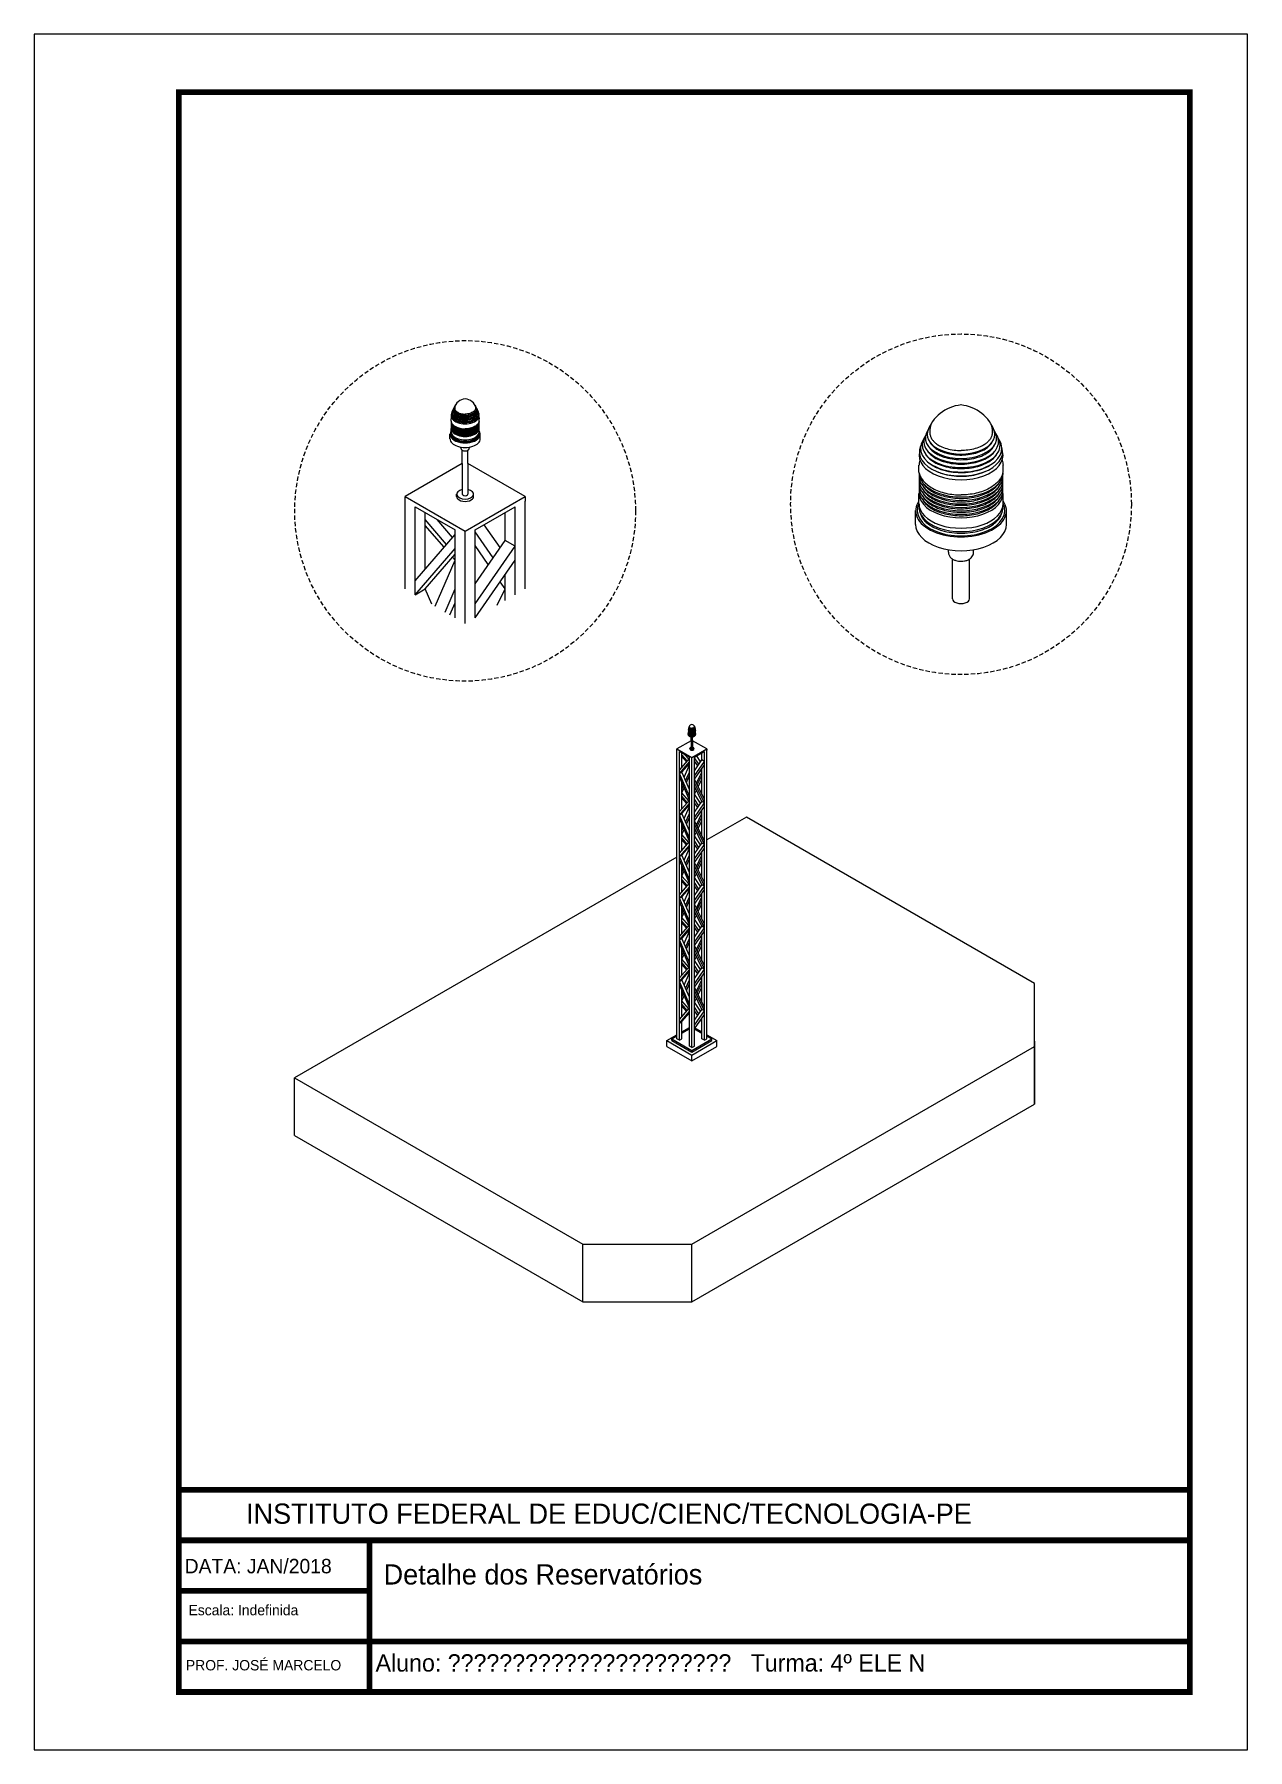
# Paper-space layout 'Layout1' of a CAD drawing. Header units: metres, sheet in millimetres. Extents: x 340 to 550, y -18 to 279.
# The model-space entities are those that its viewports show. They can reach past a viewport. Long polylines and large blocks are cut down to what shows.
import ezdxf

# ---------------------------------------------------------------- set-up
doc = ezdxf.new("R2010")
doc.units = ezdxf.units.M
doc.linetypes.add('HIDDENX2', pattern=[0.75, 0.5, -0.25])
doc.layers.add('ARQ-FOLHA', color=7, linetype='Continuous')

psp = doc.layouts.get("Layout1")

# ---------------------------------------------------------------- texts
at = {"ltscale": 0.1, "attachment_point": 1}
for s, width, heights, insert, char_height in [('INSTITUTO FEDERAL DE EDUC/CIENC/TECNOLOGIA-PE', 175, [0], (364.64, 27.24), 0.05), ('INSTITUTO FEDERAL DE EDUC/CIENC/TECNOLOGIA-PE', 191.3117, [7.11], (376.29, 24.86), 3.5), ('DATA: JAN/2018', 32.4056, [3.86], (365.66, 15.28), 2.5), ('Detalhe dos Reservatórios', 192.4749, [14.37], (400.1, 14.34), 3.5), ('Escala: Indefinida', 47.0548, [3.32], (366.33, 7.31), 1.8), ('PROF. JOSÉ MARCELO', 47.0548, [3.32], (365.88, -2.23), 1.8), ('Aluno: ??????????????????????   Turma: 4º ELE N', 165.2176, [6.82], (398.71, -1.23), 3)]:
    psp.add_mtext_dynamic_manual_height_columns(s, width=width, gutter_width=0.25, heights=heights, dxfattribs=dict(at, insert=insert, char_height=char_height))

msp = doc.modelspace()

# ---------------------------------------------------------------- linework, layer by layer
at = {"linetype": 'Continuous'}
for p, q in [((286.162, 329.06), (286.162, 329.101)), ((286.647, 329.06), (286.647, 329.103)), ((286.142, 328.758), (286.142, 328.838)), ((286.162, 328.877), (286.162, 328.937)), ((286.647, 328.877), (286.647, 328.937)), ((286.667, 328.758), (286.667, 328.838)), ((286.332, 328.598), (286.332, 328.613)), ((286.356, 328.33), (286.356, 328.559)), ((286.454, 328.33), (286.454, 328.559)), ((286.478, 328.598), (286.478, 328.613)), ((286.356, 328.33), (285.365, 327.758)), ((286.356, 328.33), (286.356, 327.798)), ((287.444, 327.758), (286.454, 328.33)), ((286.454, 328.33), (286.454, 327.798)), ((294.259, 328.178), (294.259, 328.301)), ((295.714, 328.178), (295.714, 328.306)), ((285.365, 327.678), (285.365, 327.758)), ((285.365, 327.758), (286.405, 327.158)), ((285.365, 326.158), (285.365, 327.678)), ((286.258, 327.758), (286.258, 327.798)), ((286.405, 327.158), (287.444, 327.758)), ((286.552, 327.758), (286.552, 327.798)), ((287.444, 327.758), (287.444, 327.678)), ((287.444, 326.158), (287.444, 327.678)), ((294.259, 327.629), (294.259, 327.809)), ((295.714, 327.629), (295.714, 327.809)), ((285.539, 326.058), (285.539, 327.578)), ((285.539, 327.578), (286.231, 327.178)), ((285.712, 326.498), (285.712, 327.478)), ((285.712, 326.498), (285.712, 327.478)), ((286.084, 326.928), (285.712, 327.358)), ((286.188, 327.048), (285.92, 327.358)), ((286.578, 327.178), (287.271, 327.578)), ((287.097, 326.998), (287.097, 327.478)), ((287.271, 326.058), (287.271, 327.578)), ((294.2, 327.273), (294.2, 327.513)), ((295.773, 327.273), (295.773, 327.513)), ((285.539, 326.298), (286.231, 327.098)), ((286.041, 326.878), (285.712, 327.258)), ((286.231, 325.658), (286.231, 327.178)), ((286.405, 325.558), (286.405, 327.158)), ((286.578, 325.658), (286.578, 327.178)), ((286.89, 326.698), (286.578, 327.148)), ((286.578, 326.248), (287.097, 326.998)), ((287.011, 326.873), (286.736, 327.27)), ((287.271, 326.898), (287.097, 326.998)), ((285.539, 326.058), (286.231, 326.858)), ((285.712, 326.158), (286.231, 326.758)), ((286.231, 326.658), (286.188, 326.708)), ((286.806, 326.578), (286.578, 326.908)), ((286.578, 325.898), (287.271, 326.898)), ((294.768, 326.793), (294.768, 326.837)), ((295.206, 326.793), (295.206, 326.837)), ((285.885, 325.858), (286.231, 326.658)), ((286.578, 325.658), (287.271, 326.658)), ((287.097, 326.398), (287.094, 326.403)), ((287.097, 325.958), (287.097, 326.408)), ((294.84, 325.988), (294.84, 326.675)), ((295.134, 325.988), (295.134, 326.675)), ((285.539, 326.058), (285.712, 326.158)), ((285.827, 325.892), (285.712, 326.158)), ((286.058, 325.758), (286.231, 326.158)), ((286.959, 325.878), (287.097, 326.158)), ((287.097, 326.158), (287.011, 326.283)), ((286.141, 325.71), (286.231, 325.918)), ((290.317, 323.53), (290.07, 323.387)), ((290.264, 323.637), (290.264, 323.657)), ((290.269, 323.713), (290.269, 323.723)), ((290.269, 323.667), (290.269, 323.682)), ((290.311, 323.597), (290.311, 323.601)), ((290.317, 323.53), (290.317, 323.587)), ((290.317, 323.53), (290.317, 323.397)), ((290.342, 323.53), (290.342, 323.587)), ((290.589, 323.387), (290.342, 323.53)), ((290.342, 323.53), (290.342, 323.397)), ((290.348, 323.597), (290.348, 323.601)), ((290.39, 323.713), (290.39, 323.723)), ((290.39, 323.667), (290.39, 323.682)), ((290.395, 323.637), (290.395, 323.657)), ((290.07, 323.367), (290.07, 323.387)), ((290.07, 323.387), (290.329, 323.237)), ((290.07, 322.987), (290.07, 323.367)), ((290.113, 323.342), (290.286, 323.242)), ((290.113, 322.962), (290.113, 323.342)), ((290.113, 323.022), (290.286, 323.222)), ((290.113, 322.962), (290.286, 323.162)), ((290.156, 323.072), (290.156, 323.317)), ((290.156, 323.072), (290.156, 323.317)), ((290.249, 323.18), (290.156, 323.287)), ((290.238, 323.167), (290.156, 323.262)), ((290.156, 322.987), (290.286, 323.137)), ((290.275, 323.21), (290.208, 323.287)), ((290.286, 318.492), (290.286, 323.242)), ((290.286, 322.862), (290.286, 323.242)), ((290.293, 323.387), (290.293, 323.397)), ((290.329, 323.237), (290.589, 323.387)), ((290.329, 322.837), (290.329, 323.237)), ((290.329, 318.217), (290.329, 323.217)), ((290.366, 323.387), (290.366, 323.397)), ((290.373, 323.242), (290.546, 323.342)), ((290.373, 318.492), (290.373, 323.242)), ((290.373, 322.862), (290.373, 323.242)), ((290.451, 323.122), (290.373, 323.235)), ((290.373, 323.01), (290.503, 323.197)), ((290.43, 323.092), (290.373, 323.175)), ((290.373, 322.922), (290.546, 323.172)), ((290.481, 323.166), (290.412, 323.265)), ((290.503, 323.197), (290.503, 323.317)), ((290.546, 323.172), (290.503, 323.197)), ((290.546, 322.962), (290.546, 323.342)), ((290.589, 323.387), (290.589, 323.367)), ((290.589, 322.987), (290.589, 323.367)), ((290.07, 318.367), (290.07, 322.987)), ((290.113, 322.962), (290.156, 322.987)), ((290.113, 318.342), (290.113, 322.962)), ((290.286, 322.562), (290.113, 322.962)), ((290.286, 322.502), (290.113, 322.902)), ((290.185, 322.921), (290.156, 322.987)), ((290.286, 322.687), (290.185, 322.921)), ((290.194, 322.9), (290.199, 322.912)), ((290.199, 322.912), (290.286, 323.112)), ((290.221, 322.837), (290.243, 322.887)), ((290.234, 322.807), (290.264, 322.875)), ((290.243, 322.887), (290.286, 322.987)), ((290.264, 322.875), (290.286, 322.927)), ((290.286, 323.112), (290.275, 323.125)), ((290.286, 318.242), (290.286, 322.862)), ((290.373, 322.862), (290.546, 323.112)), ((290.373, 318.242), (290.373, 322.862)), ((290.546, 322.512), (290.373, 322.862)), ((290.407, 322.793), (290.468, 322.917)), ((290.422, 322.763), (290.503, 322.927)), ((290.437, 322.732), (290.503, 322.865)), ((290.468, 322.917), (290.503, 322.987)), ((290.503, 322.987), (290.481, 323.018)), ((290.503, 323.047), (290.502, 323.048)), ((290.503, 322.937), (290.503, 323.05)), ((290.503, 322.6), (290.503, 322.937)), ((290.546, 318.342), (290.546, 322.962)), ((290.589, 318.367), (290.589, 322.987)), ((290.156, 322.352), (290.156, 322.802)), ((290.156, 322.352), (290.156, 322.802)), ((290.156, 322.687), (290.181, 322.745)), ((290.156, 322.627), (290.194, 322.715)), ((290.275, 322.49), (290.156, 322.627)), ((290.249, 322.46), (290.156, 322.567)), ((290.238, 322.447), (290.156, 322.542)), ((290.329, 318.467), (290.329, 322.837)), ((290.546, 322.452), (290.373, 322.802)), ((290.503, 322.477), (290.373, 322.74)), ((290.373, 322.725), (290.376, 322.732)), ((290.373, 322.665), (290.391, 322.702)), ((290.373, 322.602), (290.407, 322.671)), ((290.481, 322.446), (290.373, 322.602)), ((290.113, 322.302), (290.286, 322.502)), ((290.113, 322.242), (290.286, 322.442)), ((290.113, 322.242), (290.156, 322.267)), ((290.156, 322.267), (290.286, 322.417)), ((290.286, 321.967), (290.156, 322.267)), ((290.194, 322.18), (290.286, 322.392)), ((290.221, 322.117), (290.286, 322.267)), ((290.286, 322.392), (290.275, 322.405)), ((290.451, 322.402), (290.373, 322.515)), ((290.373, 322.29), (290.503, 322.477)), ((290.43, 322.372), (290.373, 322.455)), ((290.373, 322.202), (290.546, 322.452)), ((290.373, 322.142), (290.546, 322.392)), ((290.407, 322.073), (290.503, 322.267)), ((290.503, 322.267), (290.481, 322.298)), ((290.503, 322.327), (290.502, 322.328)), ((290.546, 322.452), (290.503, 322.477)), ((290.503, 321.88), (290.503, 322.33)), ((290.286, 321.842), (290.113, 322.242)), ((290.286, 321.782), (290.113, 322.182)), ((290.156, 321.632), (290.156, 322.082)), ((290.156, 321.632), (290.156, 322.082)), ((290.156, 321.967), (290.181, 322.025)), ((290.156, 321.907), (290.194, 321.995)), ((290.234, 322.087), (290.286, 322.207)), ((290.546, 321.792), (290.373, 322.142)), ((290.546, 321.732), (290.373, 322.082)), ((290.503, 321.757), (290.373, 322.02)), ((290.373, 322.005), (290.376, 322.012)), ((290.373, 321.945), (290.391, 321.982)), ((290.373, 321.882), (290.407, 321.951)), ((290.422, 322.043), (290.503, 322.207)), ((290.437, 322.012), (290.503, 322.145)), ((291.274, 322.207), (290.589, 321.811)), ((296.26, 319.328), (291.274, 322.207)), ((290.113, 321.582), (290.286, 321.782)), ((290.113, 321.522), (290.286, 321.722)), ((290.275, 321.77), (290.156, 321.907)), ((290.249, 321.74), (290.156, 321.847)), ((290.238, 321.727), (290.156, 321.822)), ((290.156, 321.547), (290.286, 321.697)), ((290.194, 321.46), (290.286, 321.672)), ((290.286, 321.672), (290.275, 321.685)), ((290.481, 321.726), (290.373, 321.882)), ((290.451, 321.682), (290.373, 321.795)), ((290.373, 321.57), (290.503, 321.757)), ((290.43, 321.652), (290.373, 321.735)), ((290.373, 321.482), (290.546, 321.732)), ((290.373, 321.422), (290.546, 321.672)), ((290.546, 321.732), (290.503, 321.757)), ((290.07, 321.511), (283.453, 317.692)), ((290.113, 321.522), (290.156, 321.547)), ((290.113, 321.522), (290.156, 321.547)), ((290.286, 321.122), (290.113, 321.522)), ((290.286, 321.062), (290.113, 321.462)), ((290.286, 321.247), (290.156, 321.547)), ((290.156, 320.912), (290.156, 321.362)), ((290.156, 320.912), (290.156, 321.362)), ((290.221, 321.397), (290.286, 321.547)), ((290.234, 321.367), (290.286, 321.487)), ((290.546, 321.072), (290.373, 321.422)), ((290.546, 321.012), (290.373, 321.362)), ((290.407, 321.353), (290.503, 321.547)), ((290.422, 321.323), (290.503, 321.487)), ((290.437, 321.292), (290.503, 321.425)), ((290.503, 321.547), (290.481, 321.578)), ((290.503, 321.607), (290.502, 321.608)), ((290.503, 321.16), (290.503, 321.61)), ((290.113, 320.862), (290.286, 321.062)), ((290.156, 321.247), (290.181, 321.305)), ((290.156, 321.187), (290.194, 321.275)), ((290.275, 321.05), (290.156, 321.187)), ((290.249, 321.02), (290.156, 321.127)), ((290.238, 321.007), (290.156, 321.102)), ((290.503, 321.037), (290.373, 321.3)), ((290.373, 321.285), (290.376, 321.292)), ((290.373, 321.225), (290.391, 321.262)), ((290.373, 321.162), (290.407, 321.231)), ((290.481, 321.006), (290.373, 321.162)), ((290.451, 320.962), (290.373, 321.075)), ((290.113, 320.802), (290.286, 321.002)), ((290.113, 320.802), (290.156, 320.827)), ((290.286, 320.402), (290.113, 320.802)), ((290.156, 320.827), (290.286, 320.977)), ((290.286, 320.527), (290.156, 320.827)), ((290.194, 320.74), (290.286, 320.952)), ((290.221, 320.677), (290.286, 320.827)), ((290.234, 320.647), (290.286, 320.767)), ((290.286, 320.952), (290.275, 320.965)), ((290.373, 320.85), (290.503, 321.037)), ((290.43, 320.932), (290.373, 321.015)), ((290.373, 320.762), (290.546, 321.012)), ((290.373, 320.702), (290.546, 320.952)), ((290.407, 320.633), (290.503, 320.827)), ((290.422, 320.603), (290.503, 320.767)), ((290.503, 320.827), (290.481, 320.858)), ((290.503, 320.887), (290.502, 320.888)), ((290.546, 321.012), (290.503, 321.037)), ((290.503, 320.44), (290.503, 320.89)), ((290.286, 320.342), (290.113, 320.742)), ((290.156, 320.192), (290.156, 320.642)), ((290.156, 320.192), (290.156, 320.642)), ((290.156, 320.527), (290.181, 320.585)), ((290.156, 320.467), (290.194, 320.555)), ((290.275, 320.33), (290.156, 320.467)), ((290.546, 320.352), (290.373, 320.702)), ((290.546, 320.292), (290.373, 320.642)), ((290.503, 320.317), (290.373, 320.58)), ((290.373, 320.565), (290.376, 320.572)), ((290.373, 320.505), (290.391, 320.542)), ((290.373, 320.442), (290.407, 320.511)), ((290.437, 320.572), (290.503, 320.705)), ((290.113, 320.142), (290.286, 320.342)), ((290.113, 320.082), (290.286, 320.282)), ((290.249, 320.3), (290.156, 320.407)), ((290.238, 320.287), (290.156, 320.382)), ((290.156, 320.107), (290.286, 320.257)), ((290.194, 320.02), (290.286, 320.232)), ((290.286, 320.232), (290.275, 320.245)), ((290.481, 320.286), (290.373, 320.442)), ((290.451, 320.242), (290.373, 320.355)), ((290.373, 320.13), (290.503, 320.317)), ((290.43, 320.212), (290.373, 320.295)), ((290.373, 320.042), (290.546, 320.292)), ((290.373, 319.982), (290.546, 320.232)), ((290.503, 320.167), (290.502, 320.168)), ((290.546, 320.292), (290.503, 320.317)), ((290.503, 319.72), (290.503, 320.17)), ((290.113, 320.082), (290.156, 320.107)), ((290.286, 319.682), (290.113, 320.082)), ((290.286, 319.622), (290.113, 320.022)), ((290.286, 319.807), (290.156, 320.107)), ((290.156, 319.472), (290.156, 319.922)), ((290.156, 319.472), (290.156, 319.922)), ((290.221, 319.957), (290.286, 320.107)), ((290.234, 319.927), (290.286, 320.047)), ((290.546, 319.632), (290.373, 319.982)), ((290.546, 319.572), (290.373, 319.922)), ((290.407, 319.913), (290.503, 320.107)), ((290.422, 319.883), (290.503, 320.047)), ((290.437, 319.852), (290.503, 319.985)), ((290.503, 320.107), (290.481, 320.138)), ((290.113, 319.422), (290.286, 319.622)), ((290.156, 319.807), (290.181, 319.865)), ((290.156, 319.747), (290.194, 319.835)), ((290.275, 319.61), (290.156, 319.747)), ((290.249, 319.58), (290.156, 319.687)), ((290.238, 319.567), (290.156, 319.662)), ((290.503, 319.597), (290.373, 319.86)), ((290.373, 319.845), (290.376, 319.852)), ((290.373, 319.785), (290.391, 319.822)), ((290.373, 319.722), (290.407, 319.791)), ((290.481, 319.566), (290.373, 319.722)), ((290.451, 319.522), (290.373, 319.635)), ((290.373, 319.41), (290.503, 319.597)), ((290.43, 319.492), (290.373, 319.575)), ((290.373, 319.322), (290.546, 319.572)), ((290.546, 319.572), (290.503, 319.597)), ((290.113, 319.362), (290.286, 319.562)), ((290.113, 319.362), (290.156, 319.387)), ((290.286, 318.962), (290.113, 319.362)), ((290.286, 318.902), (290.113, 319.302)), ((290.156, 319.387), (290.286, 319.537)), ((290.286, 319.087), (290.156, 319.387)), ((290.194, 319.3), (290.286, 319.512)), ((290.221, 319.237), (290.286, 319.387)), ((290.234, 319.207), (290.286, 319.327)), ((290.286, 319.512), (290.275, 319.525)), ((290.373, 319.262), (290.546, 319.512)), ((290.407, 319.193), (290.503, 319.387)), ((290.422, 319.163), (290.503, 319.327)), ((290.503, 319.387), (290.481, 319.418)), ((290.503, 319.447), (290.502, 319.448)), ((290.503, 319), (290.503, 319.45)), ((296.26, 318.328), (296.26, 319.328)), ((296.26, 318.237), (296.26, 319.328)), ((290.156, 318.752), (290.156, 319.202)), ((290.156, 319.087), (290.181, 319.145)), ((290.156, 319.027), (290.194, 319.115)), ((290.275, 318.89), (290.156, 319.027)), ((290.546, 318.912), (290.373, 319.262)), ((290.373, 318.602), (290.373, 319.202)), ((290.546, 318.852), (290.373, 319.202)), ((290.503, 318.877), (290.373, 319.14)), ((290.373, 319.125), (290.376, 319.132)), ((290.373, 319.065), (290.391, 319.102)), ((290.373, 319.002), (290.407, 319.071)), ((290.481, 318.846), (290.373, 319.002)), ((290.437, 319.132), (290.503, 319.265)), ((290.113, 318.702), (290.286, 318.902)), ((290.113, 318.642), (290.286, 318.842)), ((290.249, 318.86), (290.156, 318.967)), ((290.238, 318.847), (290.156, 318.942)), ((290.156, 318.667), (290.286, 318.817)), ((290.286, 318.792), (290.275, 318.805)), ((290.451, 318.802), (290.373, 318.915)), ((290.373, 318.69), (290.503, 318.877)), ((290.43, 318.772), (290.373, 318.855)), ((290.373, 318.602), (290.546, 318.852)), ((290.373, 318.542), (290.546, 318.792)), ((290.503, 318.667), (290.481, 318.698)), ((290.503, 318.727), (290.502, 318.728)), ((290.546, 318.852), (290.503, 318.877)), ((290.503, 318.367), (290.503, 318.73)), ((290.546, 318.642), (290.546, 318.942)), ((289.896, 318.337), (290.07, 318.437)), ((289.983, 318.367), (290.07, 318.417)), ((290.113, 318.642), (290.156, 318.667)), ((290.156, 318.367), (290.156, 318.667)), ((290.156, 318.487), (290.286, 318.562)), ((290.156, 318.467), (290.286, 318.542)), ((290.373, 318.542), (290.503, 318.467)), ((290.373, 318.242), (290.373, 318.542)), ((290.383, 318.556), (290.503, 318.487)), ((290.503, 318.367), (290.503, 318.667)), ((290.546, 318.342), (290.546, 318.642)), ((290.589, 318.437), (290.762, 318.337)), ((290.589, 318.417), (290.676, 318.367)), ((289.896, 318.237), (289.896, 318.337)), ((289.896, 318.337), (290.329, 318.087)), ((289.896, 318.237), (290.329, 317.987)), ((289.983, 318.337), (289.983, 318.367)), ((289.983, 318.367), (290.329, 318.167)), ((289.983, 318.337), (290.329, 318.137)), ((290.113, 318.342), (290.07, 318.367)), ((290.113, 318.342), (290.156, 318.367)), ((290.329, 318.217), (290.286, 318.242)), ((290.329, 318.167), (290.676, 318.367)), ((290.329, 318.087), (290.762, 318.337)), ((290.329, 318.137), (290.676, 318.337)), ((290.329, 318.217), (290.373, 318.242)), ((290.329, 314.813), (296.26, 318.237)), ((290.329, 317.987), (290.762, 318.237)), ((290.329, 318.137), (290.329, 318.167)), ((290.329, 317.987), (290.329, 318.087)), ((290.546, 318.342), (290.503, 318.367)), ((290.546, 318.342), (290.589, 318.367)), ((290.676, 318.337), (290.676, 318.367)), ((290.762, 318.237), (290.762, 318.337)), ((296.26, 318.328), (296.26, 317.237)), ((296.26, 317.237), (296.26, 318.237)), ((283.453, 316.692), (283.453, 317.692)), ((283.453, 317.692), (288.439, 314.813)), ((290.329, 313.813), (296.26, 317.237)), ((283.453, 316.692), (288.439, 313.813)), ((288.439, 313.813), (288.439, 314.813)), ((288.439, 314.813), (290.329, 314.813)), ((290.329, 313.813), (290.329, 314.813)), ((288.439, 313.813), (290.329, 313.813))]:
    msp.add_line(p, q, dxfattribs=at)
at = {"linetype": 'HIDDENX2', "ltscale": 15}
for centre in [(294.987, 327.623), (286.405, 327.509)]:
    msp.add_circle(centre, 2.949, dxfattribs=at)
at = {"linetype": 'Continuous'}
for centre, radius, start, end in [((286.427, 329.221), 0.228, 95.6287, 161.3227), ((286.382, 329.221), 0.228, 18.6773, 84.3713), ((295.054, 328.661), 0.685, 95.6287, 161.3227), ((294.919, 328.661), 0.685, 18.6773, 84.3713), ((286.182, 329.06), 0.02, 180, 197.8906), ((286.627, 329.06), 0.02, 342.1089, 0.0042), ((294.319, 328.178), 0.06, 180, 197.8906), ((295.654, 328.178), 0.06, 342.1089, 0.0042), ((290.335, 323.753), 0.0571, 95.6287, 161.3227), ((290.324, 323.753), 0.0571, 18.6773, 84.3713), ((290.274, 323.713), 0.005, 180, 197.8906), ((290.385, 323.713), 0.005, 342.1089, 0.0042)]:
    msp.add_arc(centre, radius, start, end, dxfattribs=at)
for centre, major_axis, start_param, end_param in [((286.405, 329.177), (-0.24, 0), 6.040461, 9.609507), ((286.406, 329.197), (-0.235, 0), 5.924966, 9.782997), ((286.405, 329.157), (-0.242, 0), 6.140927, 9.567036), ((286.406, 329.217), (-0.225, 0), 5.921818, 9.786145), ((286.405, 329.101), (-0.242, 0), 6.081838, 6.283185), ((286.406, 329.237), (-0.216, 0), 5.95774, 9.80481), ((286.405, 329.258), (-0.206, 0), 5.902784, 9.80518), ((286.405, 329.278), (-0.196, 0), 6.143195, 9.564769), ((286.405, 328.838), (-0.262, 0), 5.89404, 9.813923), ((286.405, 328.838), (-0.252, 0), 6.003389, 9.704575), ((286.405, 329.037), (-0.242, 0), 6.2117, 9.496264), ((286.405, 329.017), (-0.242, 0), 6.2117, 9.496264), ((286.405, 328.997), (-0.242, 0), 6.2117, 9.496264), ((286.405, 328.977), (-0.242, 0), 6.2117, 9.496264), ((286.405, 328.957), (-0.242, 0), 6.2117, 9.496264), ((286.405, 328.937), (-0.242, 0), 6.2117, 9.496264), ((286.405, 328.857), (-0.242, 0), 6.2117, 9.496264), ((286.405, 328.877), (-0.242, 0), 6.272642, 9.435321), ((286.405, 329.047), (-0.242, 0), 6.233451, 6.283185), ((286.405, 329.057), (-0.242, 0), 6.354671, 9.353292), ((286.405, 329.057), (-0.242, 0), 9.424778, 9.424862), ((294.99, 328.649), (-0.676, 0), 5.921818, 9.786145), ((294.99, 328.709), (-0.647, 0), 5.95774, 9.80481), ((294.987, 328.773), (-0.617, 0), 5.902784, 9.80518), ((294.987, 328.833), (-0.588, 0), 6.143195, 9.564769), ((286.405, 328.758), (-0.262, 0), 0, 3.141593), ((294.987, 328.529), (-0.72, 0), 6.040461, 9.609507), ((294.99, 328.589), (-0.705, 0), 5.924966, 9.782997), ((294.987, 328.469), (-0.727, 0), 6.140927, 9.567036), ((294.987, 328.301), (-0.727, 0), 6.081838, 6.283185), ((294.987, 328.109), (-0.727, 0), 6.2117, 9.496264), ((294.987, 328.049), (-0.727, 0), 6.2117, 9.496264), ((294.987, 327.989), (-0.727, 0), 6.2117, 9.496264), ((294.987, 327.929), (-0.727, 0), 6.2117, 9.496264), ((294.987, 327.869), (-0.727, 0), 6.2117, 9.496264), ((294.989, 328.139), (-0.727, 0), 6.233451, 6.283185), ((294.987, 328.169), (-0.727, 0), 6.354671, 9.353292), ((294.987, 328.169), (-0.727, 0), 9.424778, 9.424862), ((286.405, 327.798), (-0.147, 0), 5.052226, 10.655737), ((286.405, 327.758), (-0.147, 0), 0, 3.141593), ((286.405, 327.798), (-0.049, 0), 0, 3.141593), ((294.987, 327.513), (-0.786, 0), 5.89404, 9.813923), ((294.987, 327.513), (-0.757, 0), 6.003389, 9.704575), ((294.987, 327.809), (-0.727, 0), 6.2117, 9.496264), ((294.987, 327.569), (-0.727, 0), 6.2117, 9.496264), ((294.987, 327.629), (-0.727, 0), 6.272642, 9.435321), ((294.987, 327.273), (-0.786, 0), 0, 3.141593), ((294.987, 325.988), (-0.147, 0), 0, 3.141593), ((290.33, 323.747), (-0.0588, 0), 5.924966, 9.782997), ((290.329, 323.742), (-0.06, 0), 6.040461, 9.609507), ((290.329, 323.737), (-0.0606, 0), 6.140927, 9.567036), ((290.33, 323.752), (-0.0563, 0), 5.921818, 9.786145), ((290.33, 323.757), (-0.0539, 0), 5.95774, 9.80481), ((290.329, 323.762), (-0.0514, 0), 5.902784, 9.80518), ((290.329, 323.767), (-0.049, 0), 6.143195, 9.564769), ((290.329, 323.657), (-0.0655, 0), 5.89404, 9.813923), ((290.329, 323.657), (-0.0631, 0), 6.003389, 9.704575), ((290.329, 323.637), (-0.0655, 0), 0, 3.141593), ((290.329, 323.707), (-0.0606, 0), 6.2117, 9.496264), ((290.329, 323.702), (-0.0606, 0), 6.2117, 9.496264), ((290.329, 323.697), (-0.0606, 0), 6.2117, 9.496264), ((290.329, 323.692), (-0.0606, 0), 6.2117, 9.496264), ((290.329, 323.687), (-0.0606, 0), 6.2117, 9.496264), ((290.329, 323.682), (-0.0606, 0), 6.2117, 9.496264), ((290.329, 323.662), (-0.0606, 0), 6.2117, 9.496264), ((290.329, 323.667), (-0.0606, 0), 6.272642, 9.435321), ((290.329, 323.723), (-0.0606, 0), 6.081838, 6.283185), ((290.329, 323.709), (-0.0606, 0), 6.233451, 6.283185), ((290.329, 323.712), (-0.0606, 0), 6.354671, 9.353292), ((290.329, 323.53), (-0.0122, 0), 0, 3.141593), ((290.329, 323.712), (-0.0606, 0), 9.424778, 9.424862), ((290.329, 323.397), (-0.0367, 0), 5.052226, 10.655737), ((290.329, 323.387), (-0.0367, 0), 0, 3.141593), ((290.329, 323.397), (-0.0122, 0), 0, 3.141593)]:
    msp.add_ellipse(centre, major_axis=major_axis, ratio=0.57735, start_param=start_param, end_param=end_param, dxfattribs=at)
at = {"linetype": 'Continuous', "extrusion": (0, 0, -1)}
for centre, major_axis, start_param in [((286.405, 329.101), (0.242, 0), 6.081838), ((286.404, 329.047), (0.242, 0), 6.233451), ((294.987, 328.301), (0.727, 0), 6.081838), ((294.985, 328.139), (0.727, 0), 6.233451), ((290.329, 323.723), (0.0606, 0), 6.081838), ((290.329, 323.709), (0.0606, 0), 6.233451)]:
    msp.add_ellipse(centre, major_axis=major_axis, ratio=0.57735, start_param=start_param, end_param=6.283185, dxfattribs=at)
at = {"linetype": 'Continuous'}
for points, knots in [([(286.2, 329.164), (286.203, 329.16), (286.206, 329.155), (286.214, 329.146), (286.219, 329.14), (286.232, 329.13), (286.239, 329.125), (286.255, 329.115), (286.264, 329.111), (286.287, 329.101), (286.303, 329.095), (286.336, 329.087), (286.353, 329.085), (286.389, 329.081), (286.407, 329.081), (286.443, 329.083), (286.461, 329.085), (286.495, 329.092), (286.511, 329.096), (286.541, 329.107), (286.554, 329.114), (286.576, 329.127), (286.584, 329.133), (286.599, 329.147), (286.605, 329.154), (286.61, 329.162), (286.61, 329.163), (286.611, 329.164)], [6.609765, 6.609765, 6.609765, 6.609765, 6.731517, 6.731517, 6.892827, 6.892827, 7.054138, 7.054138, 7.215448, 7.215448, 7.457264, 7.457264, 7.69908, 7.69908, 7.940896, 7.940896, 8.182712, 8.182712, 8.424528, 8.424528, 8.666344, 8.666344, 8.868433, 8.868433, 9.070523, 9.070523, 9.098223, 9.098223, 9.098223, 9.098223]), ([(286.2, 329.164), (286.203, 329.16), (286.206, 329.155), (286.214, 329.146), (286.219, 329.14), (286.232, 329.13), (286.239, 329.125), (286.255, 329.115), (286.264, 329.111), (286.287, 329.101), (286.303, 329.095), (286.336, 329.087), (286.353, 329.085), (286.389, 329.081), (286.407, 329.081), (286.443, 329.083), (286.461, 329.085), (286.495, 329.092), (286.511, 329.096), (286.541, 329.107), (286.554, 329.114), (286.576, 329.127), (286.584, 329.133), (286.599, 329.147), (286.605, 329.154), (286.61, 329.162), (286.61, 329.163), (286.611, 329.164)], [6.609765, 6.609765, 6.609765, 6.609765, 6.731517, 6.731517, 6.892827, 6.892827, 7.054138, 7.054138, 7.215448, 7.215448, 7.457264, 7.457264, 7.69908, 7.69908, 7.940896, 7.940896, 8.182712, 8.182712, 8.424528, 8.424528, 8.666344, 8.666344, 8.868433, 8.868433, 9.070523, 9.070523, 9.098223, 9.098223, 9.098223, 9.098223]), ([(286.209, 329.186), (286.212, 329.182), (286.214, 329.178), (286.222, 329.168), (286.228, 329.163), (286.24, 329.153), (286.247, 329.148), (286.262, 329.139), (286.27, 329.135), (286.293, 329.125), (286.308, 329.12), (286.34, 329.113), (286.357, 329.11), (286.391, 329.107), (286.408, 329.107), (286.443, 329.109), (286.46, 329.111), (286.493, 329.117), (286.508, 329.122), (286.537, 329.133), (286.549, 329.139), (286.57, 329.152), (286.578, 329.158), (286.591, 329.171), (286.597, 329.177), (286.601, 329.185), (286.602, 329.185), (286.602, 329.186)], [6.607136, 6.607136, 6.607136, 6.607136, 6.73131, 6.73131, 6.893209, 6.893209, 7.055107, 7.055107, 7.217005, 7.217005, 7.460827, 7.460827, 7.704648, 7.704648, 7.948469, 7.948469, 8.192291, 8.192291, 8.436112, 8.436112, 8.679933, 8.679933, 8.881511, 8.881511, 9.083088, 9.083088, 9.100844, 9.100844, 9.100844, 9.100844]), ([(286.218, 329.208), (286.219, 329.207), (286.219, 329.207), (286.222, 329.201), (286.226, 329.196), (286.236, 329.186), (286.241, 329.181), (286.254, 329.172), (286.262, 329.167), (286.278, 329.159), (286.286, 329.155), (286.309, 329.146), (286.325, 329.142), (286.357, 329.136), (286.373, 329.134), (286.407, 329.132), (286.425, 329.133), (286.458, 329.136), (286.474, 329.139), (286.505, 329.147), (286.519, 329.152), (286.545, 329.164), (286.556, 329.171), (286.573, 329.184), (286.579, 329.19), (286.589, 329.202), (286.593, 329.208), (286.596, 329.214), (286.597, 329.215), (286.597, 329.216)], [6.604327, 6.604327, 6.604327, 6.604327, 6.618511, 6.618511, 6.783703, 6.783703, 6.948896, 6.948896, 7.114089, 7.114089, 7.279281, 7.279281, 7.529535, 7.529535, 7.779788, 7.779788, 8.030042, 8.030042, 8.280296, 8.280296, 8.530549, 8.530549, 8.780803, 8.780803, 8.972843, 8.972843, 9.164883, 9.164883, 9.19266, 9.19266, 9.19266, 9.19266]), ([(286.219, 329.115), (286.219, 329.114), (286.22, 329.114), (286.227, 329.107), (286.235, 329.102), (286.253, 329.092), (286.263, 329.087), (286.283, 329.079), (286.294, 329.075), (286.323, 329.067), (286.341, 329.063), (286.379, 329.059), (286.398, 329.058), (286.436, 329.059), (286.455, 329.061), (286.492, 329.068), (286.509, 329.073), (286.541, 329.084), (286.556, 329.091), (286.57, 329.1), (286.572, 329.101), (286.573, 329.102)], [6.876681, 6.876681, 6.876681, 6.876681, 6.893423, 6.893423, 7.064015, 7.064015, 7.234608, 7.234608, 7.4052, 7.4052, 7.657314, 7.657314, 7.909428, 7.909428, 8.161541, 8.161541, 8.413655, 8.413655, 8.665769, 8.665769, 8.700772, 8.700772, 8.700772, 8.700772]), ([(286.232, 329.34), (286.222, 329.311), (286.224, 329.291), (286.225, 329.279), (286.228, 329.269), (286.23, 329.263), (286.234, 329.254), (286.241, 329.245), (286.245, 329.24), (286.254, 329.231), (286.259, 329.227), (286.272, 329.218), (286.279, 329.214), (286.297, 329.205), (286.309, 329.2), (286.336, 329.193), (286.35, 329.19), (286.378, 329.186), (286.391, 329.185), (286.405, 329.185)], [6.143195, 6.143195, 6.143195, 6.143195, 6.310456, 6.310456, 6.477717, 6.477717, 6.644978, 6.644978, 6.812239, 6.812239, 6.979501, 6.979501, 7.146762, 7.146762, 7.390724, 7.390724, 7.634687, 7.634687, 7.853982, 7.853982, 7.853982, 7.853982]), ([(286.227, 329.231), (286.228, 329.228), (286.231, 329.225), (286.237, 329.217), (286.242, 329.212), (286.252, 329.203), (286.258, 329.198), (286.272, 329.19), (286.28, 329.186), (286.3, 329.177), (286.314, 329.172), (286.343, 329.165), (286.358, 329.163), (286.389, 329.16), (286.405, 329.159), (286.437, 329.161), (286.453, 329.163), (286.483, 329.169), (286.497, 329.173), (286.523, 329.183), (286.535, 329.188), (286.554, 329.2), (286.561, 329.206), (286.573, 329.218), (286.578, 329.224), (286.582, 329.23), (286.582, 329.231), (286.583, 329.231)], [6.600947, 6.600947, 6.600947, 6.600947, 6.714126, 6.714126, 6.876394, 6.876394, 7.038663, 7.038663, 7.200931, 7.200931, 7.447492, 7.447492, 7.694053, 7.694053, 7.940613, 7.940613, 8.187174, 8.187174, 8.433735, 8.433735, 8.680295, 8.680295, 8.883589, 8.883589, 9.086883, 9.086883, 9.107029, 9.107029, 9.107029, 9.107029]), ([(286.577, 329.34), (286.587, 329.311), (286.585, 329.291), (286.584, 329.279), (286.582, 329.269), (286.579, 329.263), (286.575, 329.254), (286.568, 329.245), (286.564, 329.24), (286.555, 329.231), (286.55, 329.227), (286.537, 329.218), (286.531, 329.214), (286.512, 329.205), (286.5, 329.2), (286.473, 329.193), (286.459, 329.19), (286.432, 329.186), (286.418, 329.185), (286.405, 329.185)], [6.143195, 6.143195, 6.143195, 6.143195, 6.310456, 6.310456, 6.477717, 6.477717, 6.644978, 6.644978, 6.812239, 6.812239, 6.979501, 6.979501, 7.146762, 7.146762, 7.390724, 7.390724, 7.634687, 7.634687, 7.853982, 7.853982, 7.853982, 7.853982]), ([(286.163, 329.054), (286.168, 329.04), (286.176, 329.026), (286.178, 329.022), (286.185, 329.012), (286.196, 329), (286.203, 328.994), (286.22, 328.981), (286.23, 328.974), (286.252, 328.962), (286.264, 328.956), (286.289, 328.946), (286.303, 328.942), (286.332, 328.935), (286.347, 328.933), (286.376, 328.93), (286.39, 328.929), (286.405, 328.929)], [6.297265, 6.297265, 6.297265, 6.297265, 6.481922, 6.481922, 6.680658, 6.680658, 6.879394, 6.879394, 7.07813, 7.07813, 7.276867, 7.276867, 7.475603, 7.475603, 7.674339, 7.674339, 7.853982, 7.853982, 7.853982, 7.853982]), ([(286.171, 328.82), (286.172, 328.817), (286.173, 328.814), (286.177, 328.804), (286.181, 328.797), (286.191, 328.783), (286.197, 328.777), (286.212, 328.764), (286.22, 328.758), (286.238, 328.747), (286.249, 328.741), (286.271, 328.732), (286.282, 328.728), (286.313, 328.719), (286.332, 328.715), (286.372, 328.71), (286.392, 328.708), (286.433, 328.709), (286.453, 328.711), (286.492, 328.718), (286.511, 328.722), (286.545, 328.734), (286.561, 328.741), (286.587, 328.756), (286.597, 328.763), (286.614, 328.779), (286.621, 328.787), (286.632, 328.803), (286.636, 328.811), (286.638, 328.82), (286.638, 328.82), (286.638, 328.82)], [6.439049, 6.439049, 6.439049, 6.439049, 6.520786, 6.520786, 6.693251, 6.693251, 6.865717, 6.865717, 7.038183, 7.038183, 7.210649, 7.210649, 7.383114, 7.383114, 7.634605, 7.634605, 7.886096, 7.886096, 8.137587, 8.137587, 8.389078, 8.389078, 8.640569, 8.640569, 8.848711, 8.848711, 9.056853, 9.056853, 9.264995, 9.264995, 9.268867, 9.268867, 9.268867, 9.268867]), ([(286.187, 328.995), (286.192, 328.988), (286.198, 328.98), (286.214, 328.965), (286.223, 328.958), (286.245, 328.945), (286.257, 328.939), (286.283, 328.928), (286.297, 328.924), (286.327, 328.917), (286.342, 328.914), (286.374, 328.91), (286.39, 328.909), (286.422, 328.909), (286.439, 328.91), (286.47, 328.914), (286.486, 328.917), (286.515, 328.925), (286.529, 328.929), (286.555, 328.94), (286.567, 328.946), (286.588, 328.96), (286.597, 328.967), (286.612, 328.981), (286.617, 328.988), (286.622, 328.995)], [6.637761, 6.637761, 6.637761, 6.637761, 6.830154, 6.830154, 7.036305, 7.036305, 7.242457, 7.242457, 7.448608, 7.448608, 7.654759, 7.654759, 7.860911, 7.860911, 8.067062, 8.067062, 8.273214, 8.273214, 8.479365, 8.479365, 8.685516, 8.685516, 8.891668, 8.891668, 9.070193, 9.070193, 9.070193, 9.070193]), ([(286.187, 328.975), (286.192, 328.968), (286.198, 328.96), (286.214, 328.945), (286.223, 328.938), (286.245, 328.925), (286.257, 328.919), (286.283, 328.908), (286.297, 328.904), (286.327, 328.897), (286.342, 328.894), (286.374, 328.89), (286.39, 328.889), (286.422, 328.889), (286.439, 328.89), (286.47, 328.894), (286.486, 328.897), (286.515, 328.905), (286.529, 328.909), (286.555, 328.92), (286.567, 328.926), (286.588, 328.94), (286.597, 328.947), (286.612, 328.961), (286.617, 328.968), (286.622, 328.975)], [6.637761, 6.637761, 6.637761, 6.637761, 6.830154, 6.830154, 7.036305, 7.036305, 7.242457, 7.242457, 7.448608, 7.448608, 7.654759, 7.654759, 7.860911, 7.860911, 8.067062, 8.067062, 8.273214, 8.273214, 8.479365, 8.479365, 8.685516, 8.685516, 8.891668, 8.891668, 9.070193, 9.070193, 9.070193, 9.070193]), ([(286.187, 328.955), (286.192, 328.948), (286.198, 328.94), (286.214, 328.925), (286.223, 328.918), (286.245, 328.905), (286.257, 328.899), (286.283, 328.888), (286.297, 328.884), (286.327, 328.877), (286.342, 328.874), (286.374, 328.87), (286.39, 328.869), (286.422, 328.869), (286.439, 328.87), (286.47, 328.874), (286.486, 328.877), (286.515, 328.885), (286.529, 328.889), (286.555, 328.9), (286.567, 328.906), (286.588, 328.92), (286.597, 328.927), (286.612, 328.941), (286.617, 328.948), (286.622, 328.955)], [6.637761, 6.637761, 6.637761, 6.637761, 6.830154, 6.830154, 7.036305, 7.036305, 7.242457, 7.242457, 7.448608, 7.448608, 7.654759, 7.654759, 7.860911, 7.860911, 8.067062, 8.067062, 8.273214, 8.273214, 8.479365, 8.479365, 8.685516, 8.685516, 8.891668, 8.891668, 9.070193, 9.070193, 9.070193, 9.070193]), ([(286.187, 328.935), (286.192, 328.928), (286.198, 328.92), (286.214, 328.905), (286.223, 328.898), (286.245, 328.885), (286.257, 328.879), (286.283, 328.868), (286.297, 328.864), (286.327, 328.857), (286.342, 328.854), (286.374, 328.85), (286.39, 328.849), (286.422, 328.849), (286.439, 328.85), (286.47, 328.854), (286.486, 328.857), (286.515, 328.865), (286.529, 328.869), (286.555, 328.88), (286.567, 328.886), (286.588, 328.9), (286.597, 328.907), (286.612, 328.921), (286.617, 328.928), (286.622, 328.935)], [6.637761, 6.637761, 6.637761, 6.637761, 6.830154, 6.830154, 7.036305, 7.036305, 7.242457, 7.242457, 7.448608, 7.448608, 7.654759, 7.654759, 7.860911, 7.860911, 8.067062, 8.067062, 8.273214, 8.273214, 8.479365, 8.479365, 8.685516, 8.685516, 8.891668, 8.891668, 9.070193, 9.070193, 9.070193, 9.070193]), ([(286.187, 328.915), (286.192, 328.908), (286.198, 328.9), (286.214, 328.885), (286.223, 328.878), (286.245, 328.865), (286.257, 328.859), (286.283, 328.848), (286.297, 328.844), (286.327, 328.837), (286.342, 328.834), (286.374, 328.83), (286.39, 328.829), (286.422, 328.829), (286.439, 328.83), (286.47, 328.834), (286.486, 328.837), (286.515, 328.845), (286.529, 328.849), (286.555, 328.86), (286.567, 328.866), (286.588, 328.88), (286.597, 328.887), (286.612, 328.901), (286.617, 328.908), (286.622, 328.915)], [6.637761, 6.637761, 6.637761, 6.637761, 6.830154, 6.830154, 7.036305, 7.036305, 7.242457, 7.242457, 7.448608, 7.448608, 7.654759, 7.654759, 7.860911, 7.860911, 8.067062, 8.067062, 8.273214, 8.273214, 8.479365, 8.479365, 8.685516, 8.685516, 8.891668, 8.891668, 9.070193, 9.070193, 9.070193, 9.070193]), ([(286.187, 328.895), (286.192, 328.888), (286.198, 328.88), (286.214, 328.865), (286.223, 328.858), (286.245, 328.845), (286.257, 328.839), (286.283, 328.828), (286.297, 328.824), (286.327, 328.817), (286.342, 328.814), (286.374, 328.81), (286.39, 328.809), (286.422, 328.809), (286.439, 328.81), (286.47, 328.814), (286.486, 328.817), (286.515, 328.825), (286.529, 328.829), (286.555, 328.84), (286.567, 328.846), (286.588, 328.86), (286.597, 328.867), (286.612, 328.881), (286.617, 328.888), (286.622, 328.895)], [6.637761, 6.637761, 6.637761, 6.637761, 6.830154, 6.830154, 7.036305, 7.036305, 7.242457, 7.242457, 7.448608, 7.448608, 7.654759, 7.654759, 7.860911, 7.860911, 8.067062, 8.067062, 8.273214, 8.273214, 8.479365, 8.479365, 8.685516, 8.685516, 8.891668, 8.891668, 9.070193, 9.070193, 9.070193, 9.070193]), ([(286.265, 329.065), (286.275, 329.06), (286.286, 329.056), (286.314, 329.047), (286.332, 329.043), (286.369, 329.038), (286.389, 329.037), (286.427, 329.037), (286.446, 329.039), (286.483, 329.045), (286.501, 329.049), (286.527, 329.057), (286.536, 329.061), (286.544, 329.065)], [7.197597, 7.197597, 7.197597, 7.197597, 7.368017, 7.368017, 7.617826, 7.617826, 7.867635, 7.867635, 8.117443, 8.117443, 8.367252, 8.367252, 8.509859, 8.509859, 8.509859, 8.509859]), ([(286.646, 329.054), (286.642, 329.04), (286.634, 329.026), (286.631, 329.022), (286.624, 329.012), (286.613, 329), (286.606, 328.994), (286.589, 328.981), (286.579, 328.974), (286.558, 328.962), (286.546, 328.956), (286.52, 328.946), (286.506, 328.942), (286.477, 328.935), (286.462, 328.933), (286.433, 328.93), (286.419, 328.929), (286.405, 328.929)], [6.297268, 6.297268, 6.297268, 6.297268, 6.481922, 6.481922, 6.680658, 6.680658, 6.879394, 6.879394, 7.07813, 7.07813, 7.276867, 7.276867, 7.475603, 7.475603, 7.674339, 7.674339, 7.853982, 7.853982, 7.853982, 7.853982]), ([(294.469, 329.018), (294.439, 328.93), (294.445, 328.87), (294.448, 328.834), (294.456, 328.805), (294.464, 328.786), (294.476, 328.759), (294.496, 328.732), (294.508, 328.718), (294.535, 328.691), (294.551, 328.677), (294.588, 328.652), (294.609, 328.64), (294.664, 328.612), (294.701, 328.598), (294.78, 328.575), (294.823, 328.567), (294.906, 328.556), (294.946, 328.553), (294.987, 328.553)], [6.143195, 6.143195, 6.143195, 6.143195, 6.310456, 6.310456, 6.477717, 6.477717, 6.644978, 6.644978, 6.812239, 6.812239, 6.979501, 6.979501, 7.146762, 7.146762, 7.390724, 7.390724, 7.634687, 7.634687, 7.853982, 7.853982, 7.853982, 7.853982]), ([(295.505, 329.018), (295.534, 328.93), (295.529, 328.87), (295.526, 328.834), (295.518, 328.805), (295.51, 328.786), (295.497, 328.759), (295.477, 328.732), (295.466, 328.718), (295.438, 328.691), (295.422, 328.677), (295.385, 328.652), (295.365, 328.64), (295.309, 328.612), (295.272, 328.598), (295.193, 328.575), (295.151, 328.567), (295.068, 328.556), (295.027, 328.553), (294.987, 328.553)], [6.143195, 6.143195, 6.143195, 6.143195, 6.310456, 6.310456, 6.477717, 6.477717, 6.644978, 6.644978, 6.812239, 6.812239, 6.979501, 6.979501, 7.146762, 7.146762, 7.390724, 7.390724, 7.634687, 7.634687, 7.853982, 7.853982, 7.853982, 7.853982]), ([(286.332, 328.598), (286.332, 328.595), (286.332, 328.592), (286.333, 328.586), (286.334, 328.583), (286.337, 328.578), (286.338, 328.576), (286.342, 328.571), (286.344, 328.569), (286.35, 328.563), (286.354, 328.56), (286.364, 328.554), (286.369, 328.552), (286.38, 328.549), (286.385, 328.548), (286.402, 328.546), (286.413, 328.546), (286.431, 328.549), (286.437, 328.551), (286.449, 328.556), (286.454, 328.559), (286.462, 328.566), (286.465, 328.568), (286.47, 328.575), (286.473, 328.579), (286.476, 328.586), (286.477, 328.589), (286.477, 328.595), (286.478, 328.597), (286.478, 328.598)], [0, 0, 0, 0, 0.132771, 0.132771, 0.265542, 0.265542, 0.398313, 0.398313, 0.531084, 0.531084, 0.805969, 0.805969, 1.080853, 1.080853, 1.355738, 1.355738, 1.886591, 1.886591, 2.199699, 2.199699, 2.512808, 2.512808, 2.709149, 2.709149, 2.905489, 2.905489, 3.061502, 3.061502, 3.141589, 3.141589, 3.141589, 3.141589]), ([(294.373, 328.489), (294.381, 328.476), (294.39, 328.463), (294.414, 328.434), (294.43, 328.418), (294.469, 328.386), (294.49, 328.371), (294.538, 328.343), (294.565, 328.329), (294.635, 328.299), (294.682, 328.284), (294.781, 328.26), (294.833, 328.251), (294.94, 328.242), (294.994, 328.24), (295.102, 328.246), (295.155, 328.252), (295.257, 328.272), (295.305, 328.286), (295.394, 328.319), (295.435, 328.339), (295.5, 328.378), (295.526, 328.398), (295.57, 328.438), (295.587, 328.459), (295.603, 328.483), (295.604, 328.486), (295.606, 328.489)], [6.609765, 6.609765, 6.609765, 6.609765, 6.731517, 6.731517, 6.892827, 6.892827, 7.054138, 7.054138, 7.215448, 7.215448, 7.457264, 7.457264, 7.69908, 7.69908, 7.940896, 7.940896, 8.182712, 8.182712, 8.424528, 8.424528, 8.666344, 8.666344, 8.868433, 8.868433, 9.070523, 9.070523, 9.098223, 9.098223, 9.098223, 9.098223]), ([(294.373, 328.489), (294.381, 328.476), (294.39, 328.463), (294.414, 328.434), (294.43, 328.418), (294.469, 328.386), (294.49, 328.371), (294.538, 328.343), (294.565, 328.329), (294.635, 328.299), (294.682, 328.284), (294.781, 328.26), (294.833, 328.251), (294.94, 328.242), (294.994, 328.24), (295.102, 328.246), (295.155, 328.252), (295.257, 328.272), (295.305, 328.286), (295.394, 328.319), (295.435, 328.339), (295.5, 328.378), (295.526, 328.398), (295.57, 328.438), (295.587, 328.459), (295.603, 328.483), (295.604, 328.486), (295.606, 328.489)], [6.609765, 6.609765, 6.609765, 6.609765, 6.731517, 6.731517, 6.892827, 6.892827, 7.054138, 7.054138, 7.215448, 7.215448, 7.457264, 7.457264, 7.69908, 7.69908, 7.940896, 7.940896, 8.182712, 8.182712, 8.424528, 8.424528, 8.666344, 8.666344, 8.868433, 8.868433, 9.070523, 9.070523, 9.098223, 9.098223, 9.098223, 9.098223]), ([(294.401, 328.555), (294.408, 328.543), (294.416, 328.53), (294.44, 328.502), (294.456, 328.487), (294.492, 328.457), (294.513, 328.442), (294.559, 328.415), (294.584, 328.402), (294.652, 328.373), (294.697, 328.358), (294.792, 328.335), (294.843, 328.327), (294.946, 328.318), (294.998, 328.318), (295.102, 328.323), (295.153, 328.33), (295.251, 328.35), (295.298, 328.363), (295.383, 328.395), (295.421, 328.414), (295.483, 328.453), (295.507, 328.471), (295.547, 328.51), (295.563, 328.53), (295.577, 328.551), (295.578, 328.553), (295.579, 328.555)], [6.607136, 6.607136, 6.607136, 6.607136, 6.73131, 6.73131, 6.893209, 6.893209, 7.055107, 7.055107, 7.217005, 7.217005, 7.460827, 7.460827, 7.704648, 7.704648, 7.948469, 7.948469, 8.192291, 8.192291, 8.436112, 8.436112, 8.679933, 8.679933, 8.881511, 8.881511, 9.083088, 9.083088, 9.100844, 9.100844, 9.100844, 9.100844]), ([(294.428, 328.621), (294.429, 328.62), (294.43, 328.618), (294.44, 328.602), (294.452, 328.586), (294.48, 328.556), (294.497, 328.541), (294.536, 328.513), (294.558, 328.499), (294.606, 328.474), (294.632, 328.462), (294.701, 328.436), (294.747, 328.423), (294.843, 328.405), (294.893, 328.399), (294.995, 328.394), (295.047, 328.396), (295.147, 328.406), (295.196, 328.415), (295.288, 328.439), (295.331, 328.454), (295.408, 328.49), (295.442, 328.511), (295.492, 328.549), (295.511, 328.567), (295.541, 328.602), (295.552, 328.62), (295.561, 328.641), (295.562, 328.643), (295.564, 328.646)], [6.604327, 6.604327, 6.604327, 6.604327, 6.618511, 6.618511, 6.783703, 6.783703, 6.948896, 6.948896, 7.114089, 7.114089, 7.279281, 7.279281, 7.529535, 7.529535, 7.779788, 7.779788, 8.030042, 8.030042, 8.280296, 8.280296, 8.530549, 8.530549, 8.780803, 8.780803, 8.972843, 8.972843, 9.164883, 9.164883, 9.19266, 9.19266, 9.19266, 9.19266]), ([(294.452, 328.691), (294.458, 328.681), (294.465, 328.671), (294.484, 328.647), (294.498, 328.633), (294.53, 328.605), (294.548, 328.592), (294.589, 328.567), (294.612, 328.555), (294.673, 328.528), (294.714, 328.514), (294.801, 328.493), (294.847, 328.485), (294.941, 328.476), (294.989, 328.475), (295.085, 328.48), (295.132, 328.486), (295.222, 328.504), (295.265, 328.516), (295.343, 328.546), (295.378, 328.563), (295.434, 328.598), (295.456, 328.615), (295.492, 328.65), (295.507, 328.668), (295.519, 328.688), (295.52, 328.689), (295.521, 328.691)], [6.600947, 6.600947, 6.600947, 6.600947, 6.714126, 6.714126, 6.876394, 6.876394, 7.038663, 7.038663, 7.200931, 7.200931, 7.447492, 7.447492, 7.694053, 7.694053, 7.940613, 7.940613, 8.187174, 8.187174, 8.433735, 8.433735, 8.680295, 8.680295, 8.883589, 8.883589, 9.086883, 9.086883, 9.107029, 9.107029, 9.107029, 9.107029]), ([(294.429, 328.342), (294.431, 328.34), (294.433, 328.339), (294.455, 328.32), (294.479, 328.304), (294.532, 328.273), (294.56, 328.259), (294.622, 328.233), (294.656, 328.222), (294.742, 328.198), (294.796, 328.187), (294.909, 328.174), (294.967, 328.172), (295.082, 328.176), (295.139, 328.182), (295.249, 328.202), (295.301, 328.216), (295.397, 328.25), (295.44, 328.271), (295.483, 328.297), (295.488, 328.301), (295.493, 328.304)], [6.876681, 6.876681, 6.876681, 6.876681, 6.893423, 6.893423, 7.064015, 7.064015, 7.234608, 7.234608, 7.4052, 7.4052, 7.657314, 7.657314, 7.909428, 7.909428, 8.161541, 8.161541, 8.413655, 8.413655, 8.665769, 8.665769, 8.700772, 8.700772, 8.700772, 8.700772]), ([(294.567, 328.191), (294.597, 328.178), (294.63, 328.165), (294.715, 328.14), (294.769, 328.128), (294.881, 328.112), (294.938, 328.109), (295.054, 328.109), (295.111, 328.114), (295.222, 328.131), (295.276, 328.144), (295.354, 328.169), (295.381, 328.18), (295.406, 328.191)], [7.197597, 7.197597, 7.197597, 7.197597, 7.368017, 7.368017, 7.617826, 7.617826, 7.867635, 7.867635, 8.117443, 8.117443, 8.367252, 8.367252, 8.509859, 8.509859, 8.509859, 8.509859]), ([(294.262, 328.159), (294.276, 328.118), (294.3, 328.075), (294.307, 328.064), (294.328, 328.033), (294.362, 327.999), (294.383, 327.981), (294.433, 327.939), (294.462, 327.919), (294.528, 327.882), (294.564, 327.865), (294.641, 327.836), (294.683, 327.824), (294.769, 327.804), (294.814, 327.796), (294.902, 327.787), (294.944, 327.785), (294.987, 327.785)], [6.297265, 6.297265, 6.297265, 6.297265, 6.481922, 6.481922, 6.680658, 6.680658, 6.879394, 6.879394, 7.07813, 7.07813, 7.276867, 7.276867, 7.475603, 7.475603, 7.674339, 7.674339, 7.853982, 7.853982, 7.853982, 7.853982]), ([(294.335, 327.983), (294.349, 327.96), (294.368, 327.938), (294.414, 327.894), (294.443, 327.872), (294.507, 327.833), (294.543, 327.814), (294.622, 327.783), (294.664, 327.769), (294.753, 327.747), (294.799, 327.739), (294.894, 327.728), (294.943, 327.725), (295.04, 327.725), (295.089, 327.728), (295.183, 327.74), (295.23, 327.749), (295.318, 327.772), (295.36, 327.786), (295.438, 327.818), (295.473, 327.836), (295.537, 327.877), (295.565, 327.898), (295.608, 327.941), (295.625, 327.962), (295.639, 327.983)], [6.637761, 6.637761, 6.637761, 6.637761, 6.830154, 6.830154, 7.036305, 7.036305, 7.242457, 7.242457, 7.448608, 7.448608, 7.654759, 7.654759, 7.860911, 7.860911, 8.067062, 8.067062, 8.273214, 8.273214, 8.479365, 8.479365, 8.685516, 8.685516, 8.891668, 8.891668, 9.070193, 9.070193, 9.070193, 9.070193]), ([(294.335, 327.923), (294.349, 327.9), (294.368, 327.878), (294.414, 327.834), (294.443, 327.812), (294.507, 327.773), (294.543, 327.754), (294.622, 327.723), (294.664, 327.709), (294.753, 327.687), (294.799, 327.679), (294.894, 327.668), (294.943, 327.665), (295.04, 327.665), (295.089, 327.668), (295.183, 327.68), (295.23, 327.689), (295.318, 327.712), (295.36, 327.726), (295.438, 327.758), (295.473, 327.776), (295.537, 327.817), (295.565, 327.838), (295.608, 327.881), (295.625, 327.902), (295.639, 327.923)], [6.637761, 6.637761, 6.637761, 6.637761, 6.830154, 6.830154, 7.036305, 7.036305, 7.242457, 7.242457, 7.448608, 7.448608, 7.654759, 7.654759, 7.860911, 7.860911, 8.067062, 8.067062, 8.273214, 8.273214, 8.479365, 8.479365, 8.685516, 8.685516, 8.891668, 8.891668, 9.070193, 9.070193, 9.070193, 9.070193]), ([(295.711, 328.159), (295.698, 328.118), (295.674, 328.075), (295.667, 328.064), (295.645, 328.033), (295.612, 327.999), (295.59, 327.981), (295.54, 327.939), (295.511, 327.919), (295.446, 327.882), (295.41, 327.865), (295.332, 327.836), (295.291, 327.824), (295.204, 327.804), (295.159, 327.796), (295.071, 327.787), (295.029, 327.785), (294.987, 327.785)], [6.297268, 6.297268, 6.297268, 6.297268, 6.481922, 6.481922, 6.680658, 6.680658, 6.879394, 6.879394, 7.07813, 7.07813, 7.276867, 7.276867, 7.475603, 7.475603, 7.674339, 7.674339, 7.853982, 7.853982, 7.853982, 7.853982]), ([(294.335, 327.863), (294.349, 327.84), (294.368, 327.818), (294.414, 327.774), (294.443, 327.752), (294.507, 327.713), (294.543, 327.694), (294.622, 327.663), (294.664, 327.649), (294.753, 327.627), (294.799, 327.619), (294.894, 327.608), (294.943, 327.605), (295.04, 327.605), (295.089, 327.608), (295.183, 327.62), (295.23, 327.629), (295.318, 327.652), (295.36, 327.666), (295.438, 327.698), (295.473, 327.716), (295.537, 327.757), (295.565, 327.778), (295.608, 327.821), (295.625, 327.842), (295.639, 327.863)], [6.637761, 6.637761, 6.637761, 6.637761, 6.830154, 6.830154, 7.036305, 7.036305, 7.242457, 7.242457, 7.448608, 7.448608, 7.654759, 7.654759, 7.860911, 7.860911, 8.067062, 8.067062, 8.273214, 8.273214, 8.479365, 8.479365, 8.685516, 8.685516, 8.891668, 8.891668, 9.070193, 9.070193, 9.070193, 9.070193]), ([(294.335, 327.803), (294.349, 327.78), (294.368, 327.758), (294.414, 327.714), (294.443, 327.692), (294.507, 327.653), (294.543, 327.634), (294.622, 327.603), (294.664, 327.589), (294.753, 327.567), (294.799, 327.559), (294.894, 327.548), (294.943, 327.545), (295.04, 327.545), (295.089, 327.548), (295.183, 327.56), (295.23, 327.569), (295.318, 327.592), (295.36, 327.606), (295.438, 327.638), (295.473, 327.656), (295.537, 327.697), (295.565, 327.718), (295.608, 327.761), (295.625, 327.782), (295.639, 327.803)], [6.637761, 6.637761, 6.637761, 6.637761, 6.830154, 6.830154, 7.036305, 7.036305, 7.242457, 7.242457, 7.448608, 7.448608, 7.654759, 7.654759, 7.860911, 7.860911, 8.067062, 8.067062, 8.273214, 8.273214, 8.479365, 8.479365, 8.685516, 8.685516, 8.891668, 8.891668, 9.070193, 9.070193, 9.070193, 9.070193]), ([(294.335, 327.743), (294.349, 327.72), (294.368, 327.698), (294.414, 327.654), (294.443, 327.632), (294.507, 327.593), (294.543, 327.574), (294.622, 327.543), (294.664, 327.529), (294.753, 327.507), (294.799, 327.499), (294.894, 327.488), (294.943, 327.485), (295.04, 327.485), (295.089, 327.488), (295.183, 327.5), (295.23, 327.509), (295.318, 327.532), (295.36, 327.546), (295.438, 327.578), (295.473, 327.596), (295.537, 327.637), (295.565, 327.658), (295.608, 327.701), (295.625, 327.722), (295.639, 327.743)], [6.637761, 6.637761, 6.637761, 6.637761, 6.830154, 6.830154, 7.036305, 7.036305, 7.242457, 7.242457, 7.448608, 7.448608, 7.654759, 7.654759, 7.860911, 7.860911, 8.067062, 8.067062, 8.273214, 8.273214, 8.479365, 8.479365, 8.685516, 8.685516, 8.891668, 8.891668, 9.070193, 9.070193, 9.070193, 9.070193]), ([(294.335, 327.683), (294.349, 327.66), (294.368, 327.638), (294.414, 327.594), (294.443, 327.572), (294.507, 327.533), (294.543, 327.514), (294.622, 327.483), (294.664, 327.469), (294.753, 327.447), (294.799, 327.439), (294.894, 327.428), (294.943, 327.425), (295.04, 327.425), (295.089, 327.428), (295.183, 327.44), (295.23, 327.449), (295.318, 327.472), (295.36, 327.486), (295.438, 327.518), (295.473, 327.536), (295.537, 327.577), (295.565, 327.598), (295.608, 327.641), (295.625, 327.662), (295.639, 327.683)], [6.637761, 6.637761, 6.637761, 6.637761, 6.830154, 6.830154, 7.036305, 7.036305, 7.242457, 7.242457, 7.448608, 7.448608, 7.654759, 7.654759, 7.860911, 7.860911, 8.067062, 8.067062, 8.273214, 8.273214, 8.479365, 8.479365, 8.685516, 8.685516, 8.891668, 8.891668, 9.070193, 9.070193, 9.070193, 9.070193]), ([(294.285, 327.458), (294.288, 327.448), (294.291, 327.438), (294.304, 327.408), (294.316, 327.388), (294.346, 327.347), (294.365, 327.327), (294.408, 327.289), (294.433, 327.271), (294.488, 327.237), (294.519, 327.221), (294.585, 327.193), (294.62, 327.18), (294.711, 327.154), (294.769, 327.142), (294.888, 327.126), (294.949, 327.123), (295.071, 327.125), (295.132, 327.131), (295.249, 327.15), (295.305, 327.165), (295.409, 327.2), (295.457, 327.221), (295.533, 327.266), (295.564, 327.288), (295.615, 327.334), (295.637, 327.358), (295.669, 327.407), (295.681, 327.432), (295.688, 327.457), (295.688, 327.457), (295.688, 327.458)], [6.439049, 6.439049, 6.439049, 6.439049, 6.520786, 6.520786, 6.693251, 6.693251, 6.865717, 6.865717, 7.038183, 7.038183, 7.210649, 7.210649, 7.383114, 7.383114, 7.634605, 7.634605, 7.886096, 7.886096, 8.137587, 8.137587, 8.389078, 8.389078, 8.640569, 8.640569, 8.848711, 8.848711, 9.056853, 9.056853, 9.264995, 9.264995, 9.268867, 9.268867, 9.268867, 9.268867]), ([(294.768, 326.793), (294.768, 326.783), (294.769, 326.774), (294.773, 326.756), (294.776, 326.748), (294.784, 326.732), (294.788, 326.724), (294.798, 326.711), (294.804, 326.704), (294.822, 326.686), (294.835, 326.677), (294.865, 326.66), (294.88, 326.654), (294.913, 326.644), (294.929, 326.641), (294.979, 326.634), (295.013, 326.635), (295.065, 326.645), (295.083, 326.65), (295.119, 326.665), (295.135, 326.675), (295.16, 326.694), (295.169, 326.702), (295.184, 326.722), (295.191, 326.733), (295.2, 326.755), (295.203, 326.765), (295.205, 326.782), (295.206, 326.787), (295.206, 326.793)], [0, 0, 0, 0, 0.132771, 0.132771, 0.265542, 0.265542, 0.398313, 0.398313, 0.531084, 0.531084, 0.805969, 0.805969, 1.080853, 1.080853, 1.355738, 1.355738, 1.886591, 1.886591, 2.199699, 2.199699, 2.512808, 2.512808, 2.709149, 2.709149, 2.905489, 2.905489, 3.061502, 3.061502, 3.141589, 3.141589, 3.141589, 3.141589]), ([(290.278, 323.739), (290.279, 323.737), (290.28, 323.736), (290.282, 323.734), (290.283, 323.733), (290.286, 323.73), (290.288, 323.729), (290.292, 323.726), (290.294, 323.725), (290.3, 323.723), (290.304, 323.721), (290.312, 323.719), (290.317, 323.719), (290.325, 323.718), (290.33, 323.718), (290.339, 323.718), (290.343, 323.719), (290.352, 323.721), (290.356, 323.722), (290.363, 323.724), (290.367, 323.726), (290.372, 323.729), (290.374, 323.731), (290.378, 323.734), (290.379, 323.736), (290.381, 323.738), (290.381, 323.738), (290.381, 323.739)], [6.609765, 6.609765, 6.609765, 6.609765, 6.731517, 6.731517, 6.892827, 6.892827, 7.054138, 7.054138, 7.215448, 7.215448, 7.457264, 7.457264, 7.69908, 7.69908, 7.940896, 7.940896, 8.182712, 8.182712, 8.424528, 8.424528, 8.666344, 8.666344, 8.868433, 8.868433, 9.070523, 9.070523, 9.098223, 9.098223, 9.098223, 9.098223]), ([(290.278, 323.739), (290.279, 323.737), (290.28, 323.736), (290.282, 323.734), (290.283, 323.733), (290.286, 323.73), (290.288, 323.729), (290.292, 323.726), (290.294, 323.725), (290.3, 323.723), (290.304, 323.721), (290.312, 323.719), (290.317, 323.719), (290.325, 323.718), (290.33, 323.718), (290.339, 323.718), (290.343, 323.719), (290.352, 323.721), (290.356, 323.722), (290.363, 323.724), (290.367, 323.726), (290.372, 323.729), (290.374, 323.731), (290.378, 323.734), (290.379, 323.736), (290.381, 323.738), (290.381, 323.738), (290.381, 323.739)], [6.609765, 6.609765, 6.609765, 6.609765, 6.731517, 6.731517, 6.892827, 6.892827, 7.054138, 7.054138, 7.215448, 7.215448, 7.457264, 7.457264, 7.69908, 7.69908, 7.940896, 7.940896, 8.182712, 8.182712, 8.424528, 8.424528, 8.666344, 8.666344, 8.868433, 8.868433, 9.070523, 9.070523, 9.098223, 9.098223, 9.098223, 9.098223]), ([(290.28, 323.744), (290.281, 323.743), (290.282, 323.742), (290.284, 323.74), (290.285, 323.738), (290.288, 323.736), (290.29, 323.735), (290.294, 323.732), (290.296, 323.731), (290.301, 323.729), (290.305, 323.728), (290.313, 323.726), (290.317, 323.725), (290.326, 323.724), (290.33, 323.724), (290.339, 323.725), (290.343, 323.725), (290.351, 323.727), (290.355, 323.728), (290.362, 323.731), (290.366, 323.732), (290.371, 323.736), (290.373, 323.737), (290.376, 323.74), (290.377, 323.742), (290.378, 323.744), (290.379, 323.744), (290.379, 323.744)], [6.607136, 6.607136, 6.607136, 6.607136, 6.73131, 6.73131, 6.893209, 6.893209, 7.055107, 7.055107, 7.217005, 7.217005, 7.460827, 7.460827, 7.704648, 7.704648, 7.948469, 7.948469, 8.192291, 8.192291, 8.436112, 8.436112, 8.679933, 8.679933, 8.881511, 8.881511, 9.083088, 9.083088, 9.100844, 9.100844, 9.100844, 9.100844]), ([(290.283, 323.75), (290.283, 323.749), (290.283, 323.749), (290.284, 323.748), (290.285, 323.747), (290.287, 323.744), (290.289, 323.743), (290.292, 323.741), (290.294, 323.739), (290.298, 323.737), (290.3, 323.736), (290.306, 323.734), (290.309, 323.733), (290.317, 323.732), (290.322, 323.731), (290.33, 323.731), (290.334, 323.731), (290.343, 323.732), (290.347, 323.732), (290.354, 323.734), (290.358, 323.736), (290.364, 323.739), (290.367, 323.74), (290.371, 323.744), (290.373, 323.745), (290.375, 323.748), (290.376, 323.75), (290.377, 323.751), (290.377, 323.751), (290.377, 323.752)], [6.604327, 6.604327, 6.604327, 6.604327, 6.618511, 6.618511, 6.783703, 6.783703, 6.948896, 6.948896, 7.114089, 7.114089, 7.279281, 7.279281, 7.529535, 7.529535, 7.779788, 7.779788, 8.030042, 8.030042, 8.280296, 8.280296, 8.530549, 8.530549, 8.780803, 8.780803, 8.972843, 8.972843, 9.164883, 9.164883, 9.19266, 9.19266, 9.19266, 9.19266]), ([(290.286, 323.783), (290.284, 323.775), (290.284, 323.77), (290.284, 323.767), (290.285, 323.765), (290.286, 323.763), (290.287, 323.761), (290.288, 323.759), (290.289, 323.758), (290.292, 323.755), (290.293, 323.754), (290.296, 323.752), (290.298, 323.751), (290.302, 323.749), (290.306, 323.748), (290.312, 323.746), (290.316, 323.745), (290.323, 323.744), (290.326, 323.744), (290.329, 323.744)], [6.143195, 6.143195, 6.143195, 6.143195, 6.310456, 6.310456, 6.477717, 6.477717, 6.644978, 6.644978, 6.812239, 6.812239, 6.979501, 6.979501, 7.146762, 7.146762, 7.390724, 7.390724, 7.634687, 7.634687, 7.853982, 7.853982, 7.853982, 7.853982]), ([(290.285, 323.755), (290.285, 323.755), (290.286, 323.754), (290.287, 323.752), (290.289, 323.751), (290.291, 323.748), (290.293, 323.747), (290.296, 323.745), (290.298, 323.744), (290.303, 323.742), (290.307, 323.741), (290.314, 323.739), (290.318, 323.738), (290.326, 323.737), (290.33, 323.737), (290.338, 323.738), (290.341, 323.738), (290.349, 323.74), (290.352, 323.741), (290.359, 323.743), (290.362, 323.745), (290.367, 323.748), (290.368, 323.749), (290.371, 323.752), (290.373, 323.753), (290.374, 323.755), (290.374, 323.755), (290.374, 323.755)], [6.600947, 6.600947, 6.600947, 6.600947, 6.714126, 6.714126, 6.876394, 6.876394, 7.038663, 7.038663, 7.200931, 7.200931, 7.447492, 7.447492, 7.694053, 7.694053, 7.940613, 7.940613, 8.187174, 8.187174, 8.433735, 8.433735, 8.680295, 8.680295, 8.883589, 8.883589, 9.086883, 9.086883, 9.107029, 9.107029, 9.107029, 9.107029]), ([(290.372, 323.783), (290.375, 323.775), (290.375, 323.77), (290.374, 323.767), (290.374, 323.765), (290.373, 323.763), (290.372, 323.761), (290.37, 323.759), (290.369, 323.758), (290.367, 323.755), (290.366, 323.754), (290.363, 323.752), (290.361, 323.751), (290.356, 323.749), (290.353, 323.748), (290.347, 323.746), (290.343, 323.745), (290.336, 323.744), (290.333, 323.744), (290.329, 323.744)], [6.143195, 6.143195, 6.143195, 6.143195, 6.310456, 6.310456, 6.477717, 6.477717, 6.644978, 6.644978, 6.812239, 6.812239, 6.979501, 6.979501, 7.146762, 7.146762, 7.390724, 7.390724, 7.634687, 7.634687, 7.853982, 7.853982, 7.853982, 7.853982]), ([(290.269, 323.711), (290.27, 323.708), (290.272, 323.704), (290.273, 323.703), (290.274, 323.701), (290.277, 323.698), (290.279, 323.696), (290.283, 323.693), (290.286, 323.691), (290.291, 323.688), (290.294, 323.687), (290.301, 323.684), (290.304, 323.683), (290.311, 323.681), (290.315, 323.681), (290.322, 323.68), (290.326, 323.68), (290.329, 323.68)], [6.297265, 6.297265, 6.297265, 6.297265, 6.481922, 6.481922, 6.680658, 6.680658, 6.879394, 6.879394, 7.07813, 7.07813, 7.276867, 7.276867, 7.475603, 7.475603, 7.674339, 7.674339, 7.853982, 7.853982, 7.853982, 7.853982]), ([(290.271, 323.653), (290.271, 323.652), (290.271, 323.651), (290.272, 323.648), (290.273, 323.647), (290.276, 323.643), (290.277, 323.642), (290.281, 323.639), (290.283, 323.637), (290.288, 323.634), (290.29, 323.633), (290.296, 323.631), (290.299, 323.629), (290.306, 323.627), (290.311, 323.626), (290.321, 323.625), (290.326, 323.625), (290.336, 323.625), (290.341, 323.625), (290.351, 323.627), (290.356, 323.628), (290.365, 323.631), (290.368, 323.633), (290.375, 323.637), (290.377, 323.638), (290.382, 323.642), (290.383, 323.644), (290.386, 323.648), (290.387, 323.65), (290.388, 323.653), (290.388, 323.653), (290.388, 323.653)], [6.439049, 6.439049, 6.439049, 6.439049, 6.520786, 6.520786, 6.693251, 6.693251, 6.865717, 6.865717, 7.038183, 7.038183, 7.210649, 7.210649, 7.383114, 7.383114, 7.634605, 7.634605, 7.886096, 7.886096, 8.137587, 8.137587, 8.389078, 8.389078, 8.640569, 8.640569, 8.848711, 8.848711, 9.056853, 9.056853, 9.264995, 9.264995, 9.268867, 9.268867, 9.268867, 9.268867]), ([(290.275, 323.696), (290.276, 323.694), (290.278, 323.693), (290.282, 323.689), (290.284, 323.687), (290.289, 323.684), (290.292, 323.682), (290.299, 323.68), (290.302, 323.679), (290.31, 323.677), (290.314, 323.676), (290.322, 323.675), (290.326, 323.675), (290.334, 323.675), (290.338, 323.675), (290.346, 323.676), (290.35, 323.677), (290.357, 323.679), (290.36, 323.68), (290.367, 323.683), (290.37, 323.684), (290.375, 323.688), (290.377, 323.689), (290.381, 323.693), (290.383, 323.695), (290.384, 323.696)], [6.637761, 6.637761, 6.637761, 6.637761, 6.830154, 6.830154, 7.036305, 7.036305, 7.242457, 7.242457, 7.448608, 7.448608, 7.654759, 7.654759, 7.860911, 7.860911, 8.067062, 8.067062, 8.273214, 8.273214, 8.479365, 8.479365, 8.685516, 8.685516, 8.891668, 8.891668, 9.070193, 9.070193, 9.070193, 9.070193]), ([(290.275, 323.691), (290.276, 323.689), (290.278, 323.688), (290.282, 323.684), (290.284, 323.682), (290.289, 323.679), (290.292, 323.677), (290.299, 323.675), (290.302, 323.674), (290.31, 323.672), (290.314, 323.671), (290.322, 323.67), (290.326, 323.67), (290.334, 323.67), (290.338, 323.67), (290.346, 323.671), (290.35, 323.672), (290.357, 323.674), (290.36, 323.675), (290.367, 323.678), (290.37, 323.679), (290.375, 323.683), (290.377, 323.684), (290.381, 323.688), (290.383, 323.69), (290.384, 323.691)], [6.637761, 6.637761, 6.637761, 6.637761, 6.830154, 6.830154, 7.036305, 7.036305, 7.242457, 7.242457, 7.448608, 7.448608, 7.654759, 7.654759, 7.860911, 7.860911, 8.067062, 8.067062, 8.273214, 8.273214, 8.479365, 8.479365, 8.685516, 8.685516, 8.891668, 8.891668, 9.070193, 9.070193, 9.070193, 9.070193]), ([(290.275, 323.686), (290.276, 323.684), (290.278, 323.683), (290.282, 323.679), (290.284, 323.677), (290.289, 323.674), (290.292, 323.672), (290.299, 323.67), (290.302, 323.669), (290.31, 323.667), (290.314, 323.666), (290.322, 323.665), (290.326, 323.665), (290.334, 323.665), (290.338, 323.665), (290.346, 323.666), (290.35, 323.667), (290.357, 323.669), (290.36, 323.67), (290.367, 323.673), (290.37, 323.674), (290.375, 323.678), (290.377, 323.679), (290.381, 323.683), (290.383, 323.685), (290.384, 323.686)], [6.637761, 6.637761, 6.637761, 6.637761, 6.830154, 6.830154, 7.036305, 7.036305, 7.242457, 7.242457, 7.448608, 7.448608, 7.654759, 7.654759, 7.860911, 7.860911, 8.067062, 8.067062, 8.273214, 8.273214, 8.479365, 8.479365, 8.685516, 8.685516, 8.891668, 8.891668, 9.070193, 9.070193, 9.070193, 9.070193]), ([(290.275, 323.681), (290.276, 323.679), (290.278, 323.678), (290.282, 323.674), (290.284, 323.672), (290.289, 323.669), (290.292, 323.667), (290.299, 323.665), (290.302, 323.664), (290.31, 323.662), (290.314, 323.661), (290.322, 323.66), (290.326, 323.66), (290.334, 323.66), (290.338, 323.66), (290.346, 323.661), (290.35, 323.662), (290.357, 323.664), (290.36, 323.665), (290.367, 323.668), (290.37, 323.669), (290.375, 323.673), (290.377, 323.674), (290.381, 323.678), (290.383, 323.68), (290.384, 323.681)], [6.637761, 6.637761, 6.637761, 6.637761, 6.830154, 6.830154, 7.036305, 7.036305, 7.242457, 7.242457, 7.448608, 7.448608, 7.654759, 7.654759, 7.860911, 7.860911, 8.067062, 8.067062, 8.273214, 8.273214, 8.479365, 8.479365, 8.685516, 8.685516, 8.891668, 8.891668, 9.070193, 9.070193, 9.070193, 9.070193]), ([(290.275, 323.676), (290.276, 323.674), (290.278, 323.673), (290.282, 323.669), (290.284, 323.667), (290.289, 323.664), (290.292, 323.662), (290.299, 323.66), (290.302, 323.659), (290.31, 323.657), (290.314, 323.656), (290.322, 323.655), (290.326, 323.655), (290.334, 323.655), (290.338, 323.655), (290.346, 323.656), (290.35, 323.657), (290.357, 323.659), (290.36, 323.66), (290.367, 323.663), (290.37, 323.664), (290.375, 323.668), (290.377, 323.669), (290.381, 323.673), (290.383, 323.675), (290.384, 323.676)], [6.637761, 6.637761, 6.637761, 6.637761, 6.830154, 6.830154, 7.036305, 7.036305, 7.242457, 7.242457, 7.448608, 7.448608, 7.654759, 7.654759, 7.860911, 7.860911, 8.067062, 8.067062, 8.273214, 8.273214, 8.479365, 8.479365, 8.685516, 8.685516, 8.891668, 8.891668, 9.070193, 9.070193, 9.070193, 9.070193]), ([(290.275, 323.671), (290.276, 323.669), (290.278, 323.668), (290.282, 323.664), (290.284, 323.662), (290.289, 323.659), (290.292, 323.657), (290.299, 323.655), (290.302, 323.654), (290.31, 323.652), (290.314, 323.651), (290.322, 323.65), (290.326, 323.65), (290.334, 323.65), (290.338, 323.65), (290.346, 323.651), (290.35, 323.652), (290.357, 323.654), (290.36, 323.655), (290.367, 323.658), (290.37, 323.659), (290.375, 323.663), (290.377, 323.664), (290.381, 323.668), (290.383, 323.67), (290.384, 323.671)], [6.637761, 6.637761, 6.637761, 6.637761, 6.830154, 6.830154, 7.036305, 7.036305, 7.242457, 7.242457, 7.448608, 7.448608, 7.654759, 7.654759, 7.860911, 7.860911, 8.067062, 8.067062, 8.273214, 8.273214, 8.479365, 8.479365, 8.685516, 8.685516, 8.891668, 8.891668, 9.070193, 9.070193, 9.070193, 9.070193]), ([(290.283, 323.726), (290.283, 323.726), (290.283, 323.726), (290.285, 323.724), (290.287, 323.723), (290.291, 323.721), (290.294, 323.719), (290.299, 323.717), (290.302, 323.716), (290.309, 323.714), (290.313, 323.713), (290.323, 323.712), (290.328, 323.712), (290.337, 323.712), (290.342, 323.713), (290.351, 323.715), (290.355, 323.716), (290.363, 323.719), (290.367, 323.72), (290.371, 323.723), (290.371, 323.723), (290.372, 323.723)], [6.876681, 6.876681, 6.876681, 6.876681, 6.893423, 6.893423, 7.064015, 7.064015, 7.234608, 7.234608, 7.4052, 7.4052, 7.657314, 7.657314, 7.909428, 7.909428, 8.161541, 8.161541, 8.413655, 8.413655, 8.665769, 8.665769, 8.700772, 8.700772, 8.700772, 8.700772]), ([(290.294, 323.714), (290.297, 323.713), (290.3, 323.712), (290.307, 323.709), (290.311, 323.708), (290.32, 323.707), (290.325, 323.707), (290.335, 323.707), (290.34, 323.707), (290.349, 323.709), (290.353, 323.71), (290.36, 323.712), (290.362, 323.713), (290.364, 323.714)], [7.197597, 7.197597, 7.197597, 7.197597, 7.368017, 7.368017, 7.617826, 7.617826, 7.867635, 7.867635, 8.117443, 8.117443, 8.367252, 8.367252, 8.509859, 8.509859, 8.509859, 8.509859]), ([(290.311, 323.597), (290.311, 323.596), (290.311, 323.596), (290.312, 323.594), (290.312, 323.593), (290.312, 323.592), (290.313, 323.591), (290.314, 323.59), (290.314, 323.59), (290.316, 323.588), (290.317, 323.588), (290.319, 323.586), (290.32, 323.586), (290.323, 323.585), (290.325, 323.585), (290.329, 323.584), (290.332, 323.584), (290.336, 323.585), (290.337, 323.585), (290.34, 323.587), (290.342, 323.587), (290.344, 323.589), (290.344, 323.59), (290.346, 323.591), (290.346, 323.592), (290.347, 323.594), (290.347, 323.595), (290.348, 323.596), (290.348, 323.597), (290.348, 323.597)], [0, 0, 0, 0, 0.132771, 0.132771, 0.265542, 0.265542, 0.398313, 0.398313, 0.531084, 0.531084, 0.805969, 0.805969, 1.080853, 1.080853, 1.355738, 1.355738, 1.886591, 1.886591, 2.199699, 2.199699, 2.512808, 2.512808, 2.709149, 2.709149, 2.905489, 2.905489, 3.061502, 3.061502, 3.141589, 3.141589, 3.141589, 3.141589]), ([(290.39, 323.711), (290.389, 323.708), (290.387, 323.704), (290.386, 323.703), (290.384, 323.701), (290.381, 323.698), (290.38, 323.696), (290.375, 323.693), (290.373, 323.691), (290.368, 323.688), (290.365, 323.687), (290.358, 323.684), (290.355, 323.683), (290.347, 323.681), (290.344, 323.681), (290.336, 323.68), (290.333, 323.68), (290.329, 323.68)], [6.297268, 6.297268, 6.297268, 6.297268, 6.481922, 6.481922, 6.680658, 6.680658, 6.879394, 6.879394, 7.07813, 7.07813, 7.276867, 7.276867, 7.475603, 7.475603, 7.674339, 7.674339, 7.853982, 7.853982, 7.853982, 7.853982])]:
    msp.add_open_spline(points, degree=3, knots=knots, dxfattribs=at)

# ---------------------------------------------------------------- linework, layer by layer
at = {"layer": 'ARQ-FOLHA'}
for p, q in [((549.64, 279.24), (339.64, 279.24)), ((339.64, 279.24), (339.64, -17.76)), ((549.64, -17.76), (549.64, 279.24)), ((339.64, -17.76), (549.64, -17.76))]:
    psp.add_line(p, q, dxfattribs=at)
at = {"layer": 'ARQ-FOLHA', "const_width": 1}
for points in [[(539.64, 269.24), (364.64, 269.24), (364.64, -7.76), (539.64, -7.76), (539.64, 269.24)], [(539.64, 27.24), (364.64, 27.24)], [(539.64, 18.49), (364.64, 18.49)], [(397.64, -7.76), (397.64, 18.49)], [(397.64, 9.74), (364.64, 9.74)], [(539.64, 0.99), (364.64, 0.99)]]:
    psp.add_lwpolyline(points, dxfattribs=at)

psp.set_redraw_order([(e.dxf.handle, doc.entitydb.next_handle()) for e in psp.query("TEXT MTEXT ATTDEF DIMENSION ARC_DIMENSION")])  # texts and dimensions are drawn at this point

# ---------------------------------------------------------------- viewports
at = {"layer": '0', "view_target_point": (290.113, 322.322)}
psp.add_viewport(center=(452.14, 148.24), size=(175, 242), view_center_point=(0.085, 0.338), view_height=24.2, dxfattribs=at)

doc.saveas('drawing.dxf')
